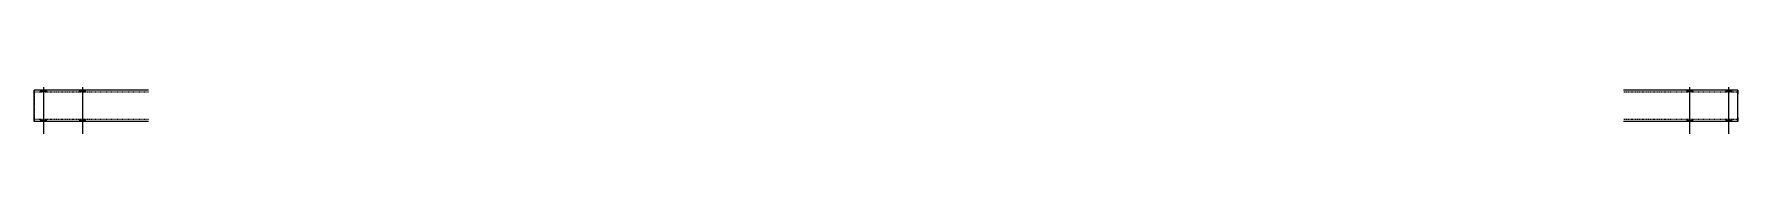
# Model space of a CAD drawing. Header units: millimetres. Extents: x 6 to 16835, y -12 to 232.
# Drawn here: x 11365 to 16835, y -12 to 138 of the extents above; entities that cross this region are included whole.
import ezdxf

# ---------------------------------------------------------------- set-up
doc = ezdxf.new("R2010")
doc.units = ezdxf.units.MM
doc.linetypes.add('DXK_LINE_DOT2', pattern=[3.9198, 1.9599, -1.9599])
doc.layers.add('STÅL', color=7, linetype='Continuous')

msp = doc.modelspace()

# ---------------------------------------------------------------- hatches: boundary and pattern name
at = {"layer": 'STÅL', "linetype": 'Continuous'}
for points in [[(11386.1, 121.5), (11404.1, 121.5), (11404.1, 127.5), (11386.1, 127.5)], [(11386.1, 121.5), (11404.1, 121.5), (11404.1, 127.5), (11386.1, 127.5)], [(11511.1, 121.5), (11529.1, 121.5), (11529.1, 127.5), (11511.1, 127.5)], [(11511.1, 121.5), (11529.1, 121.5), (11529.1, 127.5), (11511.1, 127.5)], [(16689.1, 127.5), (16671.1, 127.5), (16671.1, 121.5), (16689.1, 121.5)], [(16689.1, 127.5), (16671.1, 127.5), (16671.1, 121.5), (16689.1, 121.5)], [(16814.1, 127.5), (16796.1, 127.5), (16796.1, 121.5), (16814.1, 121.5)], [(16814.1, 127.5), (16796.1, 127.5), (16796.1, 121.5), (16814.1, 121.5)], [(11386.1, 27.5), (11404.1, 27.5), (11404.1, 33.5), (11386.1, 33.5)], [(11386.1, 27.5), (11404.1, 27.5), (11404.1, 33.5), (11386.1, 33.5)], [(11511.1, 27.5), (11529.1, 27.5), (11529.1, 33.5), (11511.1, 33.5)], [(11511.1, 27.5), (11529.1, 27.5), (11529.1, 33.5), (11511.1, 33.5)], [(16689.1, 33.5), (16671.1, 33.5), (16671.1, 27.5), (16689.1, 27.5)], [(16689.1, 33.5), (16671.1, 33.5), (16671.1, 27.5), (16689.1, 27.5)], [(16814.1, 33.5), (16796.1, 33.5), (16796.1, 27.5), (16814.1, 27.5)], [(16814.1, 33.5), (16796.1, 33.5), (16796.1, 27.5), (16814.1, 27.5)]]:
    msp.add_hatch(color=3, dxfattribs=at).paths.add_polyline_path(points)

# ---------------------------------------------------------------- linework, layer by layer
at = {"layer": 'STÅL', "color": 2, "linetype": 'Continuous'}
for p, q in [((11732.1, 127.5), (11365.1, 127.5)), ((11365.1, 126.6), (11365.1, 127.5)), ((11365.1, 124), (11365.1, 126.6)), ((11365.1, 120.1), (11365.1, 124)), ((11365.1, 115.5), (11365.1, 120.1)), ((11365.1, 39.5), (11365.1, 115.5)), ((16835.2, 127.5), (16468.1, 127.5)), ((16835.2, 127.5), (16835.2, 126.6)), ((16835.2, 126.6), (16835.2, 124)), ((16835.2, 124), (16835.2, 120.1)), ((16835.2, 120.1), (16835.2, 115.5)), ((16835.2, 39.5), (16835.2, 115.5)), ((11365.1, 34.9), (11365.1, 39.5)), ((11365.1, 31), (11365.1, 34.9)), ((11365.1, 28.4), (11365.1, 31)), ((11365.1, 27.5), (11365.1, 28.4)), ((11732.1, 27.5), (11365.1, 27.5)), ((16835.2, 27.5), (16468.1, 27.5)), ((16835.2, 39.5), (16835.2, 34.9)), ((16835.2, 34.9), (16835.2, 31)), ((16835.2, 31), (16835.2, 28.4)), ((16835.2, 28.4), (16835.2, 27.5))]:
    msp.add_line(p, q, dxfattribs=at)
at = {"layer": 'STÅL', "color": 7, "linetype": 'DXK_LINE_DOT2'}
for p, q in [((11365.1, 127.5), (11365.1, 127.5)), ((11365.1, 127.5), (11365.1, 126.6)), ((11365.1, 126.6), (11365.1, 124)), ((11365.1, 124), (11365.1, 119.7)), ((11365.1, 121.5), (11365.1, 121.5)), ((11732.1, 121.5), (11365.1, 121.5)), ((11365.1, 121), (11365.1, 121.5)), ((11365.1, 121), (11365.1, 121.5)), ((11365.1, 120.1), (11365.1, 121)), ((11365.1, 120.1), (11365.1, 121)), ((11365.1, 117.8), (11365.1, 120.1)), ((11365.1, 119.7), (11365.1, 120.1)), ((11365.1, 117.8), (11365.1, 119.7)), ((11365.1, 119.7), (11365.1, 115.5)), ((11365.1, 117.8), (11365.1, 39.5)), ((11365.1, 117.8), (11365.1, 39.5)), ((11365.1, 37.2), (11365.1, 115.5)), ((16835.2, 121.5), (16468.1, 121.5)), ((16835.1, 126.6), (16835.1, 127.5)), ((16835.1, 124), (16835.1, 126.6)), ((16835.1, 120.1), (16835.1, 124)), ((16835.1, 121), (16835.1, 121.5)), ((16835.1, 120.1), (16835.1, 121)), ((16835.1, 119.7), (16835.1, 120.1)), ((16835.1, 115.5), (16835.1, 120.1)), ((16835.1, 119.7), (16835.1, 117.8)), ((16835.1, 117.8), (16835.1, 115.5)), ((16835.1, 39.5), (16835.1, 115.5)), ((16835.1, 39.5), (16835.1, 115.5)), ((16835.2, 121), (16835.2, 121.5)), ((16835.2, 120.1), (16835.2, 121)), ((16835.2, 117.8), (16835.2, 120.1)), ((16835.2, 115.5), (16835.2, 117.8)), ((16835.2, 39.5), (16835.2, 115.5)), ((11365.1, 39.5), (11365.1, 37.2)), ((11365.1, 37.2), (11365.1, 39.5)), ((11365.1, 37.2), (11365.1, 35.3)), ((11365.1, 35.3), (11365.1, 37.2)), ((11365.1, 37.2), (11365.1, 34)), ((11365.1, 35.3), (11365.1, 34)), ((11365.1, 34), (11365.1, 35.3)), ((11365.1, 34), (11365.1, 33.5)), ((11365.1, 33.5), (11365.1, 34)), ((11365.1, 34), (11365.1, 31)), ((11365.1, 33.5), (11365.1, 33.5)), ((11732.1, 33.5), (11365.1, 33.5)), ((11365.1, 31), (11365.1, 28.4)), ((11365.1, 28.4), (11365.1, 27.5)), ((11365.1, 27.5), (11365.1, 27.5)), ((16835.2, 33.5), (16468.1, 33.5)), ((16835.1, 39.5), (16835.1, 37.2)), ((16835.1, 34.9), (16835.1, 39.5)), ((16835.1, 37.2), (16835.1, 35.3)), ((16835.1, 35.3), (16835.1, 34)), ((16835.1, 31), (16835.1, 34.9)), ((16835.1, 34), (16835.1, 33.5)), ((16835.1, 28.4), (16835.1, 31)), ((16835.1, 27.5), (16835.1, 28.4)), ((16835.2, 37.2), (16835.2, 39.5)), ((16835.2, 35.3), (16835.2, 37.2)), ((16835.2, 34), (16835.2, 35.3)), ((16835.2, 33.5), (16835.2, 34))]:
    msp.add_line(p, q, dxfattribs=at)
at = {"layer": 'STÅL', "color": 3, "linetype": 'Continuous'}
for p, q in [((11386.1, 127.5), (11386.1, 121.5)), ((11386.1, 127.5), (11386.1, 121.5)), ((11395.1, 137.5), (11395.1, -12.5)), ((11395.1, 137.5), (11395.1, -12.5)), ((11404.1, 127.5), (11404.1, 121.5)), ((11404.1, 127.5), (11404.1, 121.5)), ((11511.1, 127.5), (11511.1, 121.5)), ((11511.1, 127.5), (11511.1, 121.5)), ((11520.1, 137.5), (11520.1, -12.5)), ((11520.1, 137.5), (11520.1, -12.5)), ((11529.1, 127.5), (11529.1, 121.5)), ((11529.1, 127.5), (11529.1, 121.5)), ((16671.1, 127.5), (16671.1, 121.5)), ((16671.1, 127.5), (16671.1, 121.5)), ((16680.1, 137.5), (16680.1, -12.5)), ((16680.1, 137.5), (16680.1, -12.5)), ((16689.1, 127.5), (16689.1, 121.5)), ((16689.1, 127.5), (16689.1, 121.5)), ((16796.1, 127.5), (16796.1, 121.5)), ((16796.1, 127.5), (16796.1, 121.5)), ((16805.1, 137.5), (16805.1, -12.5)), ((16805.1, 137.5), (16805.1, -12.5)), ((16814.1, 127.5), (16814.1, 121.5)), ((16814.1, 127.5), (16814.1, 121.5)), ((11386.1, 33.5), (11386.1, 27.5)), ((11386.1, 33.5), (11386.1, 27.5)), ((11404.1, 33.5), (11404.1, 27.5)), ((11404.1, 33.5), (11404.1, 27.5)), ((11511.1, 33.5), (11511.1, 27.5)), ((11511.1, 33.5), (11511.1, 27.5)), ((11529.1, 33.5), (11529.1, 27.5)), ((11529.1, 33.5), (11529.1, 27.5)), ((16671.1, 33.5), (16671.1, 27.5)), ((16671.1, 33.5), (16671.1, 27.5)), ((16689.1, 33.5), (16689.1, 27.5)), ((16689.1, 33.5), (16689.1, 27.5)), ((16796.1, 33.5), (16796.1, 27.5)), ((16796.1, 33.5), (16796.1, 27.5)), ((16814.1, 33.5), (16814.1, 27.5)), ((16814.1, 33.5), (16814.1, 27.5))]:
    msp.add_line(p, q, dxfattribs=at)

doc.saveas('drawing.dxf')
